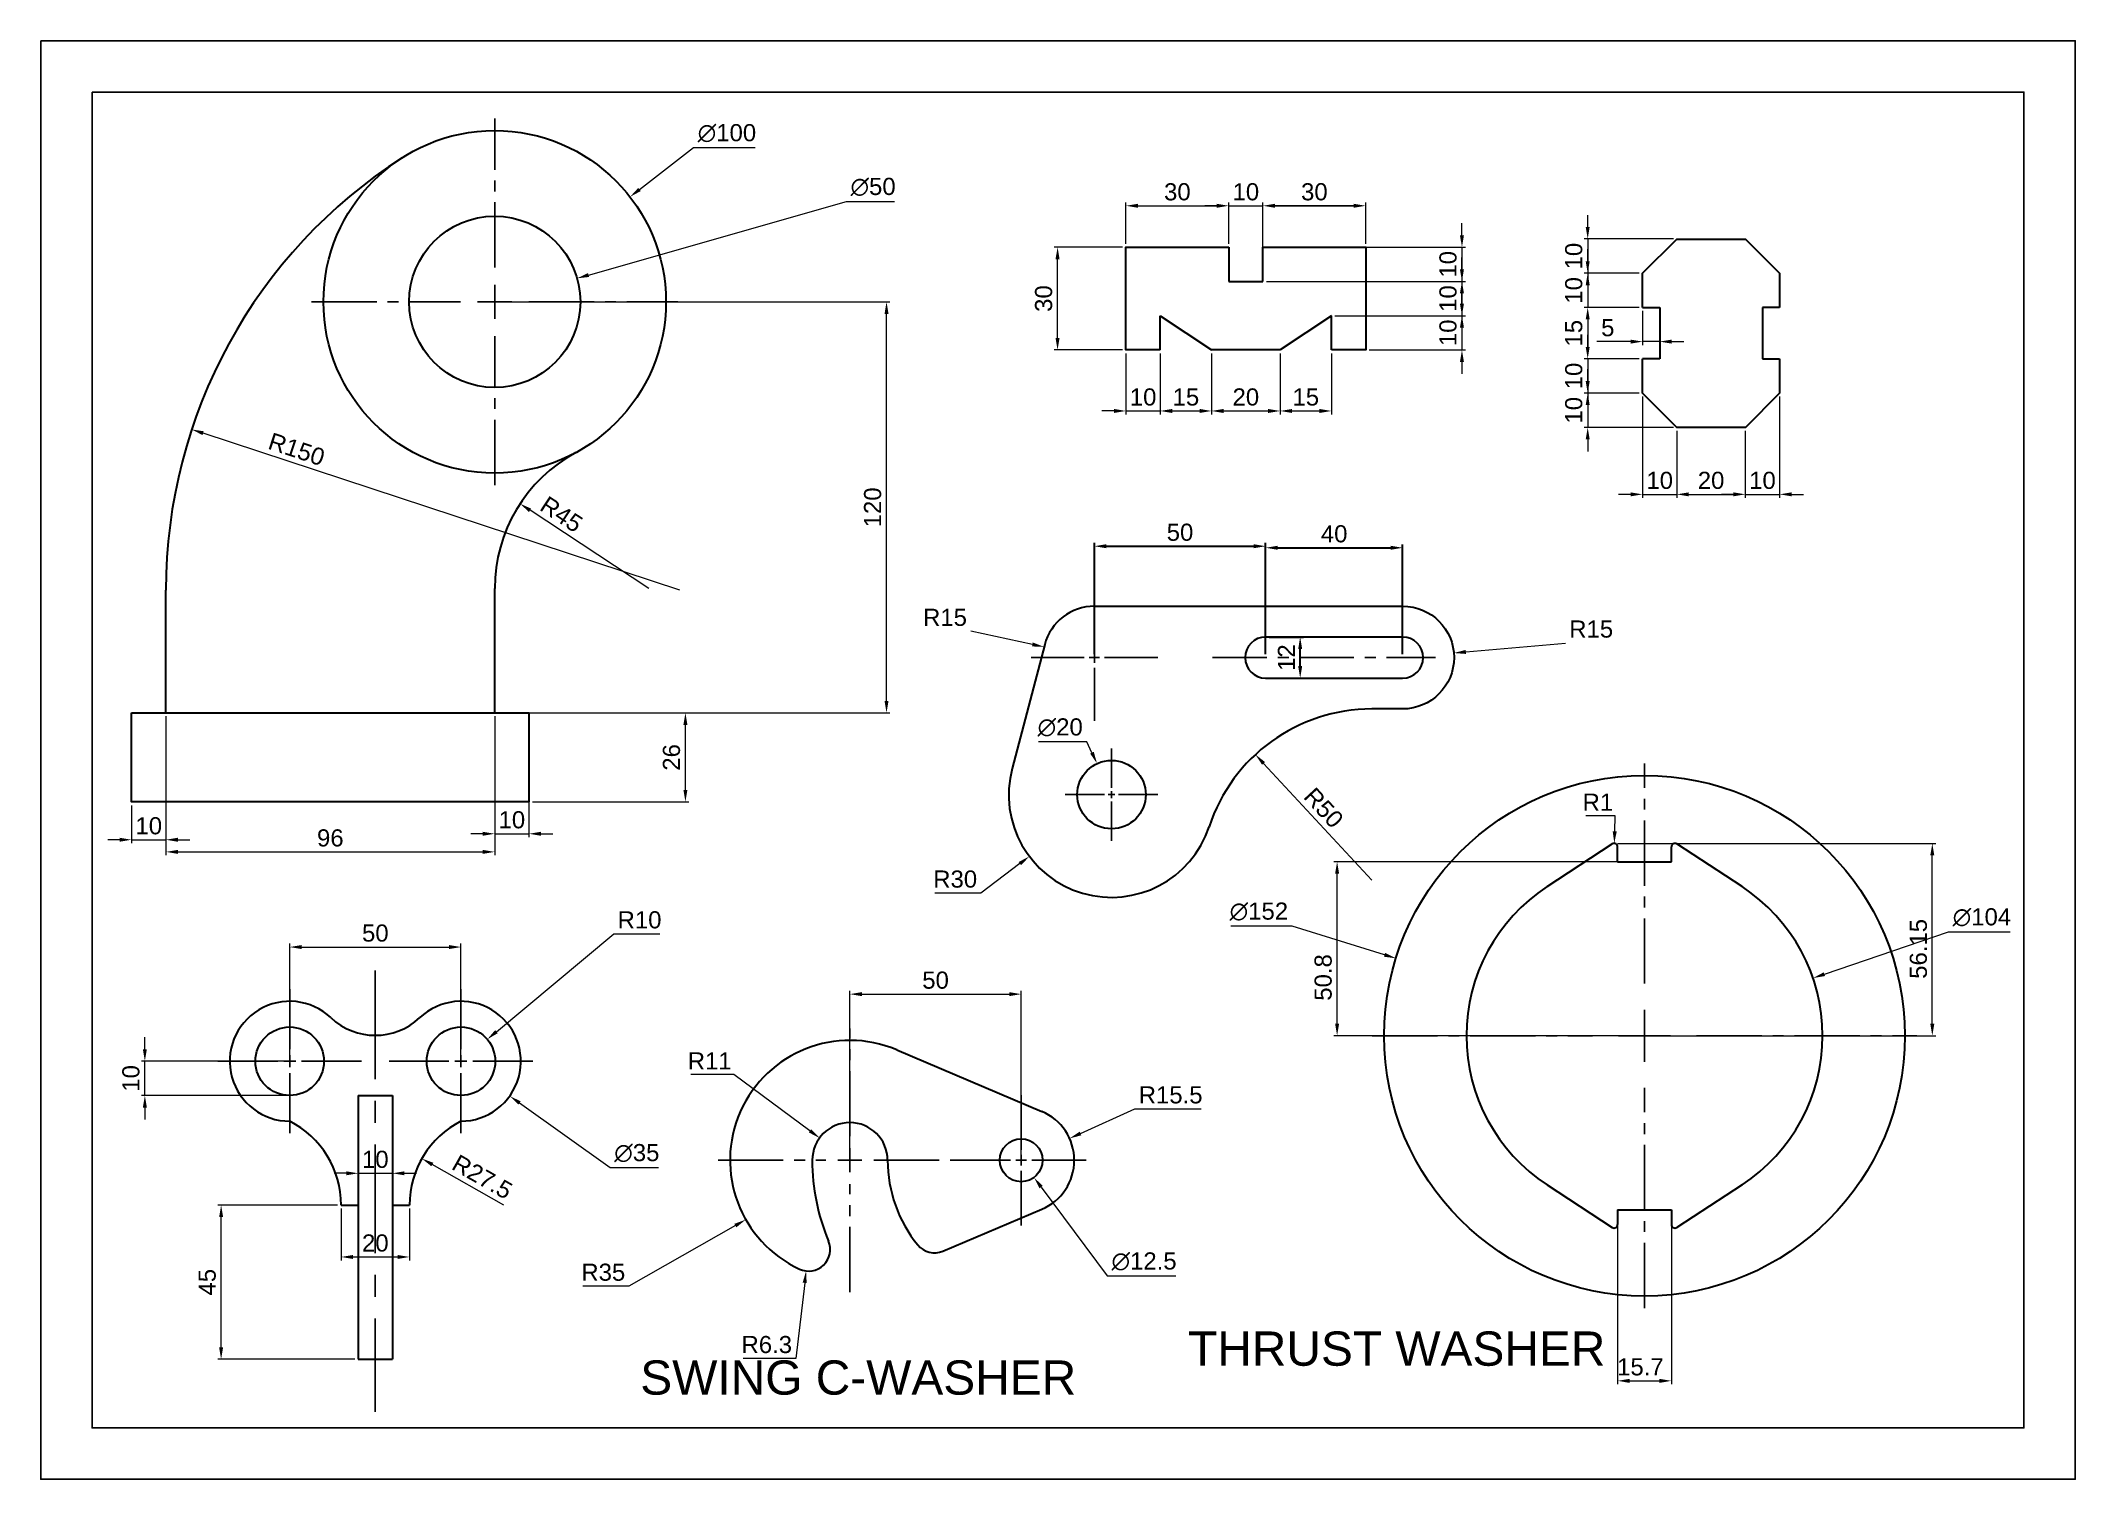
# Model space of a CAD drawing. Header units: millimetres. Extents: x 3424 to 4018, y 1972 to 2392.
import ezdxf

# ---------------------------------------------------------------- set-up
doc = ezdxf.new("R2010")
doc.units = ezdxf.units.MM
doc.linetypes.add('CENTER', pattern=[50.8, 31.75, -6.35, 6.35, -6.35])
doc.linetypes.add('CENTER2', pattern=[28.575, 19.05, -3.175, 3.175, -3.175])
doc.layers.add('centerline', color=1, linetype='CENTER')
doc.layers.add('dimensions', color=70, linetype='Continuous', lineweight=5)
doc.layers.add('drawing', color=7, linetype='Continuous', lineweight=30)
doc.styles.get("Standard").update_dxf_attribs({"font": 'arial.ttf'})
doc.dimstyles.new('AM_ISO', dxfattribs={"dimtxt": 5, "dimasz": 3.5, "dimexe": 1, "dimexo": 1, "dimgap": 1.5, "dimtad": 1, "dimdsep": 46, "dimtxsty": 'Standard', "dimcen": 0, "dimclrd": 256, "dimclre": 256, "dimclrt": 2, "dimadec": 0, "dimazin": 2, "dimtp": 0.1, "dimtm": 0.1, "dimtfac": 0.71, "dimtmove": 0, "dimatfit": 3, "dimfxl": 1, "dimlwd": -1, "dimlwe": -1, "dimarcsym": 1})
doc.dimstyles.new('AM_ISO$3', dxfattribs={"dimtxt": 5, "dimasz": 3.5, "dimexe": 1, "dimexo": 1, "dimgap": 1.5, "dimtad": 1, "dimtoh": 1, "dimdsep": 46, "dimtxsty": 'Standard', "dimcen": 0, "dimclrd": 256, "dimclre": 256, "dimclrt": 2, "dimadec": 0, "dimazin": 2, "dimtp": 0.1, "dimtm": 0.1, "dimtfac": 0.71, "dimtofl": 0, "dimtmove": 0, "dimatfit": 0, "dimfxl": 1, "dimlwd": -1, "dimlwe": -1, "dimarcsym": 1})
doc.dimstyles.new('AM_ISO$4', dxfattribs={"dimtxt": 5, "dimasz": 3.5, "dimexe": 1, "dimexo": 1, "dimgap": 1.5, "dimtad": 1, "dimtoh": 1, "dimdsep": 46, "dimtxsty": 'Standard', "dimcen": 0, "dimclrd": 256, "dimclre": 256, "dimclrt": 2, "dimadec": 0, "dimazin": 2, "dimtp": 0.1, "dimtm": 0.1, "dimtfac": 0.71, "dimtofl": 0, "dimtmove": 0, "dimatfit": 0, "dimfxl": 1, "dimlwd": -1, "dimlwe": -1, "dimarcsym": 1})

msp = doc.modelspace()

# ---------------------------------------------------------------- texts
for s, p in [('THRUST WASHER', (3758.978, 2004.991)), ('SWING C-WASHER', (3599.058, 1996.544))]:
    msp.add_text(s, height=10).set_placement(p)

# ---------------------------------------------------------------- blocks, each defined once
blk = doc.blocks.new('*D4')
at = {"layer": 'Defpoints', "color": 0, "transparency": 16777216}
for p in [(3720.88, 2331.55), (3740.85, 2331.55), (3740.85, 2301.55)]:
    blk.add_point(p, dxfattribs=at)
at = {"layer": 'dimensions', "linetype": 'ByBlock', "transparency": 16777216}
for p, q in [((3739.85, 2331.55), (3719.88, 2331.55)), ((3720.88, 2305.05), (3720.88, 2328.05)), ((3739.85, 2301.55), (3719.88, 2301.55))]:
    blk.add_line(p, q, dxfattribs=at)
at = {"layer": 'dimensions', "transparency": 16777216}
for points in [[(3720.29, 2328.05), (3721.46, 2328.05), (3720.88, 2331.55)], [(3720.29, 2305.05), (3721.46, 2305.05), (3720.88, 2301.55)]]:
    blk.add_solid(points, dxfattribs=at)
at = {"layer": 'dimensions', "color": 2, "transparency": 16777216, "insert": (3716.82, 2316.55), "char_height": 5, "attachment_point": 5, "rotation": 90}
blk.add_mtext('30', dxfattribs=at)
blk = doc.blocks.new('*D5')
at = {"layer": 'Defpoints', "color": 0, "transparency": 16777216}
for p in [(3770.85, 2343.64), (3740.85, 2331.55), (3770.85, 2331.55)]:
    blk.add_point(p, dxfattribs=at)
at = {"layer": 'dimensions', "linetype": 'ByBlock', "transparency": 16777216}
for p, q in [((3740.85, 2332.55), (3740.85, 2344.64)), ((3744.35, 2343.64), (3767.35, 2343.64)), ((3770.85, 2332.55), (3770.85, 2344.64))]:
    blk.add_line(p, q, dxfattribs=at)
at = {"layer": 'dimensions', "transparency": 16777216}
for points in [[(3744.35, 2344.22), (3744.35, 2343.05), (3740.85, 2343.64)], [(3767.35, 2344.22), (3767.35, 2343.05), (3770.85, 2343.64)]]:
    blk.add_solid(points, dxfattribs=at)
at = {"layer": 'dimensions', "color": 2, "transparency": 16777216, "insert": (3755.85, 2347.69), "char_height": 5, "attachment_point": 5}
blk.add_mtext('30', dxfattribs=at)
blk = doc.blocks.new('*D6')
at = {"layer": 'Defpoints', "color": 0, "transparency": 16777216}
for p in [(3780.85, 2343.64), (3770.85, 2331.55), (3780.85, 2331.55)]:
    blk.add_point(p, dxfattribs=at)
at = {"layer": 'dimensions', "linetype": 'ByBlock', "transparency": 16777216}
for p, q in [((3767.35, 2343.64), (3763.85, 2343.64)), ((3770.85, 2332.55), (3770.85, 2344.64)), ((3770.85, 2343.64), (3780.85, 2343.64)), ((3780.85, 2332.55), (3780.85, 2344.64)), ((3784.35, 2343.64), (3787.85, 2343.64))]:
    blk.add_line(p, q, dxfattribs=at)
at = {"layer": 'dimensions', "transparency": 16777216}
for points in [[(3767.35, 2344.22), (3767.35, 2343.05), (3770.85, 2343.64)], [(3784.35, 2344.22), (3784.35, 2343.05), (3780.85, 2343.64)]]:
    blk.add_solid(points, dxfattribs=at)
at = {"layer": 'dimensions', "color": 2, "transparency": 16777216, "insert": (3775.85, 2347.69), "char_height": 5, "attachment_point": 5}
blk.add_mtext('10', dxfattribs=at)
blk = doc.blocks.new('*D7')
at = {"layer": 'Defpoints', "color": 0, "transparency": 16777216}
for p in [(3810.85, 2343.64), (3780.85, 2331.55), (3810.85, 2331.55)]:
    blk.add_point(p, dxfattribs=at)
at = {"layer": 'dimensions', "linetype": 'ByBlock', "transparency": 16777216}
for p, q in [((3780.85, 2332.55), (3780.85, 2344.64)), ((3784.35, 2343.64), (3807.35, 2343.64)), ((3810.85, 2332.55), (3810.85, 2344.64))]:
    blk.add_line(p, q, dxfattribs=at)
at = {"layer": 'dimensions', "transparency": 16777216}
for points in [[(3784.35, 2344.22), (3784.35, 2343.05), (3780.85, 2343.64)], [(3807.35, 2344.22), (3807.35, 2343.05), (3810.85, 2343.64)]]:
    blk.add_solid(points, dxfattribs=at)
at = {"layer": 'dimensions', "color": 2, "transparency": 16777216, "insert": (3795.85, 2347.69), "char_height": 5, "attachment_point": 5}
blk.add_mtext('30', dxfattribs=at)
blk = doc.blocks.new('*D8')
at = {"layer": 'Defpoints', "color": 0, "transparency": 16777216}
for p in [(3780.85, 2343.64), (3810.85, 2331.55), (3780.85, 2321.55)]:
    blk.add_point(p, dxfattribs=at)
at = {"layer": 'dimensions', "linetype": 'ByBlock', "transparency": 16777216}
for p, q in [((3780.85, 2322.55), (3780.85, 2344.64)), ((3807.35, 2343.64), (3784.35, 2343.64)), ((3810.85, 2332.55), (3810.85, 2344.64))]:
    blk.add_line(p, q, dxfattribs=at)
at = {"layer": 'dimensions', "transparency": 16777216}
for points in [[(3784.35, 2344.22), (3784.35, 2343.05), (3780.85, 2343.64)], [(3807.35, 2344.22), (3807.35, 2343.05), (3810.85, 2343.64)]]:
    blk.add_solid(points, dxfattribs=at)
at = {"layer": 'dimensions', "color": 2, "transparency": 16777216, "insert": (3795.85, 2347.69), "char_height": 5, "attachment_point": 5}
blk.add_mtext('30', dxfattribs=at)
blk = doc.blocks.new('*D9')
at = {"layer": 'Defpoints', "color": 0, "transparency": 16777216}
for p in [(3780.85, 2331.55), (3780.85, 2321.55), (3838.94, 2321.55)]:
    blk.add_point(p, dxfattribs=at)
at = {"layer": 'dimensions', "linetype": 'ByBlock', "transparency": 16777216}
for p, q in [((3838.94, 2335.05), (3838.94, 2338.55)), ((3781.85, 2331.55), (3839.94, 2331.55)), ((3838.94, 2331.55), (3838.94, 2321.55)), ((3781.85, 2321.55), (3839.94, 2321.55)), ((3838.94, 2318.05), (3838.94, 2314.55))]:
    blk.add_line(p, q, dxfattribs=at)
at = {"layer": 'dimensions', "transparency": 16777216}
for points in [[(3838.35, 2335.05), (3839.52, 2335.05), (3838.94, 2331.55)], [(3838.35, 2318.05), (3839.52, 2318.05), (3838.94, 2321.55)]]:
    blk.add_solid(points, dxfattribs=at)
at = {"layer": 'dimensions', "color": 2, "transparency": 16777216, "insert": (3834.88, 2326.55), "char_height": 5, "attachment_point": 5, "rotation": 90}
blk.add_mtext('10', dxfattribs=at)
blk = doc.blocks.new('*D10')
at = {"layer": 'Defpoints', "color": 0, "transparency": 16777216}
for p in [(3780.85, 2321.55), (3800.85, 2311.55), (3838.94, 2311.55)]:
    blk.add_point(p, dxfattribs=at)
at = {"layer": 'dimensions', "linetype": 'ByBlock', "transparency": 16777216}
for p, q in [((3838.94, 2325.05), (3838.94, 2328.55)), ((3781.85, 2321.55), (3839.94, 2321.55)), ((3838.94, 2321.55), (3838.94, 2311.55)), ((3801.85, 2311.55), (3839.94, 2311.55)), ((3838.94, 2308.05), (3838.94, 2304.55))]:
    blk.add_line(p, q, dxfattribs=at)
at = {"layer": 'dimensions', "transparency": 16777216}
for points in [[(3838.35, 2325.05), (3839.52, 2325.05), (3838.94, 2321.55)], [(3838.35, 2308.05), (3839.52, 2308.05), (3838.94, 2311.55)]]:
    blk.add_solid(points, dxfattribs=at)
at = {"layer": 'dimensions', "color": 2, "transparency": 16777216, "insert": (3834.88, 2316.55), "char_height": 5, "attachment_point": 5, "rotation": 90}
blk.add_mtext('10', dxfattribs=at)
blk = doc.blocks.new('*D11')
at = {"layer": 'Defpoints', "color": 0, "transparency": 16777216}
for p in [(3800.85, 2311.55), (3810.85, 2301.55), (3838.94, 2301.55)]:
    blk.add_point(p, dxfattribs=at)
at = {"layer": 'dimensions', "linetype": 'ByBlock', "transparency": 16777216}
for p, q in [((3838.94, 2315.05), (3838.94, 2318.55)), ((3801.85, 2311.55), (3839.94, 2311.55)), ((3838.94, 2311.55), (3838.94, 2301.55)), ((3811.85, 2301.55), (3839.94, 2301.55)), ((3838.94, 2298.05), (3838.94, 2294.55))]:
    blk.add_line(p, q, dxfattribs=at)
at = {"layer": 'dimensions', "transparency": 16777216}
for points in [[(3838.35, 2315.05), (3839.52, 2315.05), (3838.94, 2311.55)], [(3838.35, 2298.05), (3839.52, 2298.05), (3838.94, 2301.55)]]:
    blk.add_solid(points, dxfattribs=at)
at = {"layer": 'dimensions', "color": 2, "transparency": 16777216, "insert": (3834.88, 2306.55), "char_height": 5, "attachment_point": 5, "rotation": 90}
blk.add_mtext('10', dxfattribs=at)
blk = doc.blocks.new('*D12')
at = {"layer": 'Defpoints', "color": 0, "transparency": 16777216}
for p in [(3740.85, 2301.55), (3750.85, 2301.55), (3750.85, 2283.73)]:
    blk.add_point(p, dxfattribs=at)
at = {"layer": 'dimensions', "linetype": 'ByBlock', "transparency": 16777216}
for p, q in [((3740.85, 2300.55), (3740.85, 2282.73)), ((3750.85, 2300.55), (3750.85, 2282.73)), ((3737.35, 2283.73), (3733.85, 2283.73)), ((3740.85, 2283.73), (3750.85, 2283.73)), ((3754.35, 2283.73), (3757.85, 2283.73))]:
    blk.add_line(p, q, dxfattribs=at)
at = {"layer": 'dimensions', "transparency": 16777216}
for points in [[(3737.35, 2284.32), (3737.35, 2283.15), (3740.85, 2283.73)], [(3754.35, 2284.32), (3754.35, 2283.15), (3750.85, 2283.73)]]:
    blk.add_solid(points, dxfattribs=at)
at = {"layer": 'dimensions', "color": 2, "transparency": 16777216, "insert": (3745.85, 2287.79), "char_height": 5, "attachment_point": 5}
blk.add_mtext('10', dxfattribs=at)
blk = doc.blocks.new('*D13')
at = {"layer": 'Defpoints', "color": 0, "transparency": 16777216}
for p in [(3750.85, 2301.55), (3765.85, 2301.55), (3765.85, 2283.73)]:
    blk.add_point(p, dxfattribs=at)
at = {"layer": 'dimensions', "linetype": 'ByBlock', "transparency": 16777216}
for p, q in [((3750.85, 2300.55), (3750.85, 2282.73)), ((3765.85, 2300.55), (3765.85, 2282.73)), ((3754.35, 2283.73), (3762.35, 2283.73))]:
    blk.add_line(p, q, dxfattribs=at)
at = {"layer": 'dimensions', "transparency": 16777216}
for points in [[(3754.35, 2284.32), (3754.35, 2283.15), (3750.85, 2283.73)], [(3762.35, 2284.32), (3762.35, 2283.15), (3765.85, 2283.73)]]:
    blk.add_solid(points, dxfattribs=at)
at = {"layer": 'dimensions', "color": 2, "transparency": 16777216, "insert": (3758.35, 2287.79), "char_height": 5, "attachment_point": 5}
blk.add_mtext('15', dxfattribs=at)
blk = doc.blocks.new('*D14')
at = {"layer": 'Defpoints', "color": 0, "transparency": 16777216}
for p in [(3765.85, 2301.55), (3785.85, 2301.55), (3785.85, 2283.73)]:
    blk.add_point(p, dxfattribs=at)
at = {"layer": 'dimensions', "linetype": 'ByBlock', "transparency": 16777216}
for p, q in [((3765.85, 2300.55), (3765.85, 2282.73)), ((3785.85, 2300.55), (3785.85, 2282.73)), ((3769.35, 2283.73), (3782.35, 2283.73))]:
    blk.add_line(p, q, dxfattribs=at)
at = {"layer": 'dimensions', "transparency": 16777216}
for points in [[(3769.35, 2284.32), (3769.35, 2283.15), (3765.85, 2283.73)], [(3782.35, 2284.32), (3782.35, 2283.15), (3785.85, 2283.73)]]:
    blk.add_solid(points, dxfattribs=at)
at = {"layer": 'dimensions', "color": 2, "transparency": 16777216, "insert": (3775.85, 2287.79), "char_height": 5, "attachment_point": 5}
blk.add_mtext('20', dxfattribs=at)
blk = doc.blocks.new('*D15')
at = {"layer": 'Defpoints', "color": 0, "transparency": 16777216}
for p in [(3785.85, 2301.55), (3800.85, 2301.55), (3800.85, 2283.73)]:
    blk.add_point(p, dxfattribs=at)
at = {"layer": 'dimensions', "linetype": 'ByBlock', "transparency": 16777216}
for p, q in [((3785.85, 2300.55), (3785.85, 2282.73)), ((3800.85, 2300.55), (3800.85, 2282.73)), ((3789.35, 2283.73), (3797.35, 2283.73))]:
    blk.add_line(p, q, dxfattribs=at)
at = {"layer": 'dimensions', "transparency": 16777216}
for points in [[(3789.35, 2284.32), (3789.35, 2283.15), (3785.85, 2283.73)], [(3797.35, 2284.32), (3797.35, 2283.15), (3800.85, 2283.73)]]:
    blk.add_solid(points, dxfattribs=at)
at = {"layer": 'dimensions', "color": 2, "transparency": 16777216, "insert": (3793.35, 2287.79), "char_height": 5, "attachment_point": 5}
blk.add_mtext('15', dxfattribs=at)
blk = doc.blocks.new('*D16')
at = {"layer": 'Defpoints', "color": 0, "transparency": 16777216}
for p in [(3901.67, 2333.94), (3875.65, 2323.94), (3891.67, 2323.94)]:
    blk.add_point(p, dxfattribs=at)
at = {"layer": 'dimensions', "linetype": 'ByBlock', "transparency": 16777216}
for p, q in [((3875.65, 2337.44), (3875.65, 2340.94)), ((3900.67, 2333.94), (3874.65, 2333.94)), ((3875.65, 2333.94), (3875.65, 2323.94)), ((3890.67, 2323.94), (3874.65, 2323.94)), ((3875.65, 2320.44), (3875.65, 2316.94))]:
    blk.add_line(p, q, dxfattribs=at)
at = {"layer": 'dimensions', "transparency": 16777216}
for points in [[(3875.07, 2337.44), (3876.23, 2337.44), (3875.65, 2333.94)], [(3875.07, 2320.44), (3876.23, 2320.44), (3875.65, 2323.94)]]:
    blk.add_solid(points, dxfattribs=at)
at = {"layer": 'dimensions', "color": 2, "transparency": 16777216, "insert": (3871.6, 2328.94), "char_height": 5, "attachment_point": 5, "rotation": 90}
blk.add_mtext('10', dxfattribs=at)
blk = doc.blocks.new('*D17')
at = {"layer": 'Defpoints', "color": 0, "transparency": 16777216}
for p in [(3891.67, 2323.94), (3875.65, 2313.94), (3891.67, 2313.94)]:
    blk.add_point(p, dxfattribs=at)
at = {"layer": 'dimensions', "linetype": 'ByBlock', "transparency": 16777216}
for p, q in [((3875.65, 2327.44), (3875.65, 2330.94)), ((3890.67, 2323.94), (3874.65, 2323.94)), ((3875.65, 2323.94), (3875.65, 2313.94)), ((3890.67, 2313.94), (3874.65, 2313.94)), ((3875.65, 2310.44), (3875.65, 2306.94))]:
    blk.add_line(p, q, dxfattribs=at)
at = {"layer": 'dimensions', "transparency": 16777216}
for points in [[(3875.07, 2327.44), (3876.23, 2327.44), (3875.65, 2323.94)], [(3875.07, 2310.44), (3876.23, 2310.44), (3875.65, 2313.94)]]:
    blk.add_solid(points, dxfattribs=at)
at = {"layer": 'dimensions', "color": 2, "transparency": 16777216, "insert": (3871.6, 2318.94), "char_height": 5, "attachment_point": 5, "rotation": 90}
blk.add_mtext('10', dxfattribs=at)
blk = doc.blocks.new('*D18')
at = {"layer": 'Defpoints', "color": 0, "transparency": 16777216}
for p in [(3891.67, 2313.94), (3875.65, 2298.94), (3891.67, 2298.94)]:
    blk.add_point(p, dxfattribs=at)
at = {"layer": 'dimensions', "linetype": 'ByBlock', "transparency": 16777216}
for p, q in [((3890.67, 2313.94), (3874.65, 2313.94)), ((3875.65, 2310.44), (3875.65, 2302.44)), ((3890.67, 2298.94), (3874.65, 2298.94))]:
    blk.add_line(p, q, dxfattribs=at)
at = {"layer": 'dimensions', "transparency": 16777216}
for points in [[(3875.07, 2310.44), (3876.23, 2310.44), (3875.65, 2313.94)], [(3875.07, 2302.44), (3876.23, 2302.44), (3875.65, 2298.94)]]:
    blk.add_solid(points, dxfattribs=at)
at = {"layer": 'dimensions', "color": 2, "transparency": 16777216, "insert": (3871.6, 2306.44), "char_height": 5, "attachment_point": 5, "rotation": 90}
blk.add_mtext('15', dxfattribs=at)
blk = doc.blocks.new('*D19')
at = {"layer": 'Defpoints', "color": 0, "transparency": 16777216}
for p in [(3891.67, 2298.94), (3875.65, 2288.94), (3891.67, 2288.94)]:
    blk.add_point(p, dxfattribs=at)
at = {"layer": 'dimensions', "linetype": 'ByBlock', "transparency": 16777216}
for p, q in [((3875.65, 2302.44), (3875.65, 2305.94)), ((3890.67, 2298.94), (3874.65, 2298.94)), ((3875.65, 2298.94), (3875.65, 2288.94)), ((3890.67, 2288.94), (3874.65, 2288.94)), ((3875.65, 2285.44), (3875.65, 2281.94))]:
    blk.add_line(p, q, dxfattribs=at)
at = {"layer": 'dimensions', "transparency": 16777216}
for points in [[(3875.07, 2302.44), (3876.23, 2302.44), (3875.65, 2298.94)], [(3875.07, 2285.44), (3876.23, 2285.44), (3875.65, 2288.94)]]:
    blk.add_solid(points, dxfattribs=at)
at = {"layer": 'dimensions', "color": 2, "transparency": 16777216, "insert": (3871.6, 2293.94), "char_height": 5, "attachment_point": 5, "rotation": 90}
blk.add_mtext('10', dxfattribs=at)
blk = doc.blocks.new('*D20')
at = {"layer": 'Defpoints', "color": 0, "transparency": 16777216}
for p in [(3891.67, 2288.94), (3875.65, 2278.94), (3901.67, 2278.94)]:
    blk.add_point(p, dxfattribs=at)
at = {"layer": 'dimensions', "linetype": 'ByBlock', "transparency": 16777216}
for p, q in [((3875.65, 2292.44), (3875.65, 2295.94)), ((3890.67, 2288.94), (3874.65, 2288.94)), ((3875.65, 2288.94), (3875.65, 2278.94)), ((3900.67, 2278.94), (3874.65, 2278.94)), ((3875.65, 2275.44), (3875.65, 2271.94))]:
    blk.add_line(p, q, dxfattribs=at)
at = {"layer": 'dimensions', "transparency": 16777216}
for points in [[(3875.07, 2292.44), (3876.23, 2292.44), (3875.65, 2288.94)], [(3875.07, 2275.44), (3876.23, 2275.44), (3875.65, 2278.94)]]:
    blk.add_solid(points, dxfattribs=at)
at = {"layer": 'dimensions', "color": 2, "transparency": 16777216, "insert": (3871.6, 2283.94), "char_height": 5, "attachment_point": 5, "rotation": 90}
blk.add_mtext('10', dxfattribs=at)
blk = doc.blocks.new('*D21')
at = {"layer": 'Defpoints', "color": 0, "transparency": 16777216}
for p in [(3891.67, 2288.94), (3901.67, 2278.94), (3901.67, 2259.39)]:
    blk.add_point(p, dxfattribs=at)
at = {"layer": 'dimensions', "linetype": 'ByBlock', "transparency": 16777216}
for p, q in [((3891.67, 2287.94), (3891.67, 2258.39)), ((3901.67, 2277.94), (3901.67, 2258.39)), ((3888.17, 2259.39), (3884.67, 2259.39)), ((3891.67, 2259.39), (3901.67, 2259.39)), ((3905.17, 2259.39), (3908.67, 2259.39))]:
    blk.add_line(p, q, dxfattribs=at)
at = {"layer": 'dimensions', "transparency": 16777216}
for points in [[(3888.17, 2259.97), (3888.17, 2258.81), (3891.67, 2259.39)], [(3905.17, 2259.97), (3905.17, 2258.81), (3901.67, 2259.39)]]:
    blk.add_solid(points, dxfattribs=at)
at = {"layer": 'dimensions', "color": 2, "transparency": 16777216, "insert": (3896.67, 2263.44), "char_height": 5, "attachment_point": 5}
blk.add_mtext('10', dxfattribs=at)
blk = doc.blocks.new('*D22')
at = {"layer": 'Defpoints', "color": 0, "transparency": 16777216}
for p in [(3901.67, 2278.94), (3921.67, 2278.94), (3921.67, 2259.39)]:
    blk.add_point(p, dxfattribs=at)
at = {"layer": 'dimensions', "linetype": 'ByBlock', "transparency": 16777216}
for p, q in [((3901.67, 2277.94), (3901.67, 2258.39)), ((3921.67, 2277.94), (3921.67, 2258.39)), ((3905.17, 2259.39), (3918.17, 2259.39))]:
    blk.add_line(p, q, dxfattribs=at)
at = {"layer": 'dimensions', "transparency": 16777216}
for points in [[(3905.17, 2259.97), (3905.17, 2258.81), (3901.67, 2259.39)], [(3918.17, 2259.97), (3918.17, 2258.81), (3921.67, 2259.39)]]:
    blk.add_solid(points, dxfattribs=at)
at = {"layer": 'dimensions', "color": 2, "transparency": 16777216, "insert": (3911.67, 2263.44), "char_height": 5, "attachment_point": 5}
blk.add_mtext('20', dxfattribs=at)
blk = doc.blocks.new('*D23')
at = {"layer": 'Defpoints', "color": 0, "transparency": 16777216}
for p in [(3931.67, 2288.94), (3921.67, 2278.94), (3931.67, 2259.39)]:
    blk.add_point(p, dxfattribs=at)
at = {"layer": 'dimensions', "linetype": 'ByBlock', "transparency": 16777216}
for p, q in [((3931.67, 2287.94), (3931.67, 2258.39)), ((3921.67, 2277.94), (3921.67, 2258.39)), ((3918.17, 2259.39), (3914.67, 2259.39)), ((3921.67, 2259.39), (3931.67, 2259.39)), ((3935.17, 2259.39), (3938.67, 2259.39))]:
    blk.add_line(p, q, dxfattribs=at)
at = {"layer": 'dimensions', "transparency": 16777216}
for points in [[(3918.17, 2259.97), (3918.17, 2258.81), (3921.67, 2259.39)], [(3935.17, 2259.97), (3935.17, 2258.81), (3931.67, 2259.39)]]:
    blk.add_solid(points, dxfattribs=at)
at = {"layer": 'dimensions', "color": 2, "transparency": 16777216, "insert": (3926.67, 2263.44), "char_height": 5, "attachment_point": 5}
blk.add_mtext('10', dxfattribs=at)
blk = doc.blocks.new('*D24')
at = {"layer": 'Defpoints', "color": 0, "transparency": 16777216}
for p in [(3891.67, 2313.94), (3896.67, 2313.94), (3891.67, 2303.98)]:
    blk.add_point(p, dxfattribs=at)
at = {"layer": 'dimensions', "linetype": 'ByBlock', "transparency": 16777216}
for p, q in [((3891.67, 2312.94), (3891.67, 2302.98)), ((3896.67, 2312.94), (3896.67, 2302.98)), ((3888.17, 2303.98), (3878.36, 2303.98)), ((3896.67, 2303.98), (3891.67, 2303.98)), ((3900.17, 2303.98), (3903.67, 2303.98))]:
    blk.add_line(p, q, dxfattribs=at)
at = {"layer": 'dimensions', "transparency": 16777216}
for points in [[(3888.17, 2304.56), (3888.17, 2303.4), (3891.67, 2303.98)], [(3900.17, 2304.56), (3900.17, 2303.4), (3896.67, 2303.98)]]:
    blk.add_solid(points, dxfattribs=at)
at = {"layer": 'dimensions', "color": 2, "transparency": 16777216, "insert": (3881.51, 2308.02), "char_height": 5, "attachment_point": 5}
blk.add_mtext('5', dxfattribs=at)
blk = doc.blocks.new('*U25')
at = {"layer": 'centerline', "color": 0, "linetype": 'CENTER2', "transparency": 16777216}
for p, q in [((0, 10), (0, 53.5)), ((-53.5, 0), (-10, 0)), ((10, 0), (53.5, 0)), ((0, -53.5), (0, -10))]:
    blk.add_line(p, q, dxfattribs=at)
at = {"layer": 'centerline', "color": 0, "linetype": 'Continuous', "transparency": 16777216}
for p, q in [((-5, 0), (5, 0)), ((0, -5), (0, 5))]:
    blk.add_line(p, q, dxfattribs=at)
blk = doc.blocks.new('*D26')
at = {"layer": 'Defpoints', "color": 0, "transparency": 16777216}
for p in [(3460.56, 2195.59), (3556.56, 2195.59), (3556.56, 2155.01)]:
    blk.add_point(p, dxfattribs=at)
at = {"layer": 'dimensions', "linetype": 'ByBlock', "transparency": 16777216}
for p, q in [((3460.56, 2194.59), (3460.56, 2154.01)), ((3556.56, 2194.59), (3556.56, 2154.01)), ((3464.06, 2155.01), (3553.06, 2155.01))]:
    blk.add_line(p, q, dxfattribs=at)
at = {"layer": 'dimensions', "transparency": 16777216}
for points in [[(3464.06, 2155.59), (3464.06, 2154.42), (3460.56, 2155.01)], [(3553.06, 2155.59), (3553.06, 2154.42), (3556.56, 2155.01)]]:
    blk.add_solid(points, dxfattribs=at)
at = {"layer": 'dimensions', "color": 2, "transparency": 16777216, "insert": (3508.56, 2159.06), "char_height": 5, "attachment_point": 5}
blk.add_mtext('96', dxfattribs=at)
blk = doc.blocks.new('*D27')
at = {"layer": 'Defpoints', "color": 0, "transparency": 16777216}
for p in [(3460.56, 2195.59), (3450.56, 2169.59), (3460.56, 2158.55)]:
    blk.add_point(p, dxfattribs=at)
at = {"layer": 'dimensions', "linetype": 'ByBlock', "transparency": 16777216}
for p, q in [((3460.56, 2194.59), (3460.56, 2157.55)), ((3450.56, 2168.59), (3450.56, 2157.55)), ((3447.06, 2158.55), (3443.56, 2158.55)), ((3450.56, 2158.55), (3460.56, 2158.55)), ((3464.06, 2158.55), (3467.56, 2158.55))]:
    blk.add_line(p, q, dxfattribs=at)
at = {"layer": 'dimensions', "transparency": 16777216}
for points in [[(3447.06, 2159.13), (3447.06, 2157.97), (3450.56, 2158.55)], [(3464.06, 2159.13), (3464.06, 2157.97), (3460.56, 2158.55)]]:
    blk.add_solid(points, dxfattribs=at)
at = {"layer": 'dimensions', "color": 2, "transparency": 16777216, "insert": (3455.56, 2162.6), "char_height": 5, "attachment_point": 5}
blk.add_mtext('10', dxfattribs=at)
blk = doc.blocks.new('*D28')
at = {"layer": 'Defpoints', "color": 0, "transparency": 16777216}
for p in [(3566.56, 2195.59), (3556.56, 2169.59), (3566.56, 2160.29)]:
    blk.add_point(p, dxfattribs=at)
at = {"layer": 'dimensions', "linetype": 'ByBlock', "transparency": 16777216}
for p, q in [((3566.56, 2194.59), (3566.56, 2159.29)), ((3556.56, 2168.59), (3556.56, 2159.29)), ((3553.06, 2160.29), (3549.56, 2160.29)), ((3556.56, 2160.29), (3566.56, 2160.29)), ((3570.06, 2160.29), (3573.56, 2160.29))]:
    blk.add_line(p, q, dxfattribs=at)
at = {"layer": 'dimensions', "transparency": 16777216}
for points in [[(3553.06, 2160.88), (3553.06, 2159.71), (3556.56, 2160.29)], [(3570.06, 2160.88), (3570.06, 2159.71), (3566.56, 2160.29)]]:
    blk.add_solid(points, dxfattribs=at)
at = {"layer": 'dimensions', "color": 2, "transparency": 16777216, "insert": (3561.56, 2164.35), "char_height": 5, "attachment_point": 5}
blk.add_mtext('10', dxfattribs=at)
blk = doc.blocks.new('*D29')
at = {"layer": 'Defpoints', "color": 0, "transparency": 16777216}
for p in [(3566.56, 2195.59), (3612.23, 2195.59), (3566.56, 2169.59)]:
    blk.add_point(p, dxfattribs=at)
at = {"layer": 'dimensions', "linetype": 'ByBlock', "transparency": 16777216}
for p, q in [((3567.56, 2195.59), (3613.23, 2195.59)), ((3612.23, 2173.09), (3612.23, 2192.09)), ((3567.56, 2169.59), (3613.23, 2169.59))]:
    blk.add_line(p, q, dxfattribs=at)
at = {"layer": 'dimensions', "transparency": 16777216}
for points in [[(3611.65, 2192.09), (3612.81, 2192.09), (3612.23, 2195.59)], [(3611.65, 2173.09), (3612.81, 2173.09), (3612.23, 2169.59)]]:
    blk.add_solid(points, dxfattribs=at)
at = {"layer": 'dimensions', "color": 2, "transparency": 16777216, "insert": (3608.18, 2182.59), "char_height": 5, "attachment_point": 5, "rotation": 90}
blk.add_mtext('26', dxfattribs=at)
blk = doc.blocks.new('*D30')
at = {"layer": 'Defpoints', "color": 0, "transparency": 16777216}
for p in [(3556.56, 2315.59), (3670.95, 2315.59), (3556.56, 2195.59)]:
    blk.add_point(p, dxfattribs=at)
at = {"layer": 'dimensions', "linetype": 'ByBlock', "transparency": 16777216}
for p, q in [((3557.56, 2315.59), (3671.95, 2315.59)), ((3670.95, 2199.09), (3670.95, 2312.09)), ((3557.56, 2195.59), (3671.95, 2195.59))]:
    blk.add_line(p, q, dxfattribs=at)
at = {"layer": 'dimensions', "transparency": 16777216}
for points in [[(3670.37, 2312.09), (3671.53, 2312.09), (3670.95, 2315.59)], [(3670.37, 2199.09), (3671.53, 2199.09), (3670.95, 2195.59)]]:
    blk.add_solid(points, dxfattribs=at)
at = {"layer": 'dimensions', "color": 2, "transparency": 16777216, "insert": (3666.9, 2255.59), "char_height": 5, "attachment_point": 5, "rotation": 90}
blk.add_mtext('120', dxfattribs=at)
blk = doc.blocks.new('*D31')
at = {"layer": 'Defpoints', "color": 0, "transparency": 16777216}
for p in [(3468.08, 2278.34), (3610.56, 2231.43)]:
    blk.add_point(p, dxfattribs=at)
at = {"layer": 'dimensions', "linetype": 'ByBlock', "transparency": 16777216}
blk.add_line((3610.56, 2231.43), (3471.41, 2277.25), dxfattribs=at)
at = {"layer": 'dimensions', "transparency": 16777216}
blk.add_solid([(3471.59, 2277.8), (3471.23, 2276.7), (3468.08, 2278.34)], dxfattribs=at)
at = {"layer": 'dimensions', "color": 2, "transparency": 16777216, "insert": (3498.72, 2272.52), "char_height": 5, "attachment_point": 5, "rotation": 341.77328}
blk.add_mtext('R150', dxfattribs=at)
blk = doc.blocks.new('*D32')
at = {"layer": 'Defpoints', "color": 0, "transparency": 16777216}
for p in [(3563.96, 2256.65), (3601.56, 2231.93)]:
    blk.add_point(p, dxfattribs=at)
at = {"layer": 'dimensions', "linetype": 'ByBlock', "transparency": 16777216}
blk.add_line((3601.56, 2231.93), (3566.88, 2254.73), dxfattribs=at)
at = {"layer": 'dimensions', "transparency": 16777216}
blk.add_solid([(3567.2, 2255.22), (3566.56, 2254.24), (3563.96, 2256.65)], dxfattribs=at)
at = {"layer": 'dimensions', "color": 2, "transparency": 16777216, "insert": (3576.04, 2253.55), "char_height": 5, "attachment_point": 5, "rotation": 326.67548}
blk.add_mtext('R45', dxfattribs=at)
blk = doc.blocks.new('*D33')
at = {"layer": 'Defpoints', "color": 0, "transparency": 16777216}
for p in [(3580.6, 2322.46), (3532.52, 2308.73)]:
    blk.add_point(p, dxfattribs=at)
at = {"layer": 'dimensions', "linetype": 'ByBlock', "transparency": 16777216}
for p, q in [((3583.96, 2323.42), (3659.23, 2344.93)), ((3659.23, 2344.93), (3673.31, 2344.93))]:
    blk.add_line(p, q, dxfattribs=at)
at = {"layer": 'dimensions', "transparency": 16777216}
blk.add_solid([(3583.8, 2323.99), (3584.12, 2322.86), (3580.6, 2322.46)], dxfattribs=at)
at = {"layer": 'dimensions', "color": 2, "transparency": 16777216, "insert": (3667.02, 2349.12), "char_height": 5, "attachment_point": 5}
blk.add_mtext('∅50', dxfattribs=at)
blk = doc.blocks.new('*D34')
at = {"layer": 'Defpoints', "color": 0, "transparency": 16777216}
for p in [(3596.06, 2346.24), (3517.05, 2284.95)]:
    blk.add_point(p, dxfattribs=at)
at = {"layer": 'dimensions', "linetype": 'ByBlock', "transparency": 16777216}
for p, q in [((3598.83, 2348.39), (3614.61, 2360.63)), ((3614.61, 2360.63), (3632.58, 2360.63))]:
    blk.add_line(p, q, dxfattribs=at)
at = {"layer": 'dimensions', "transparency": 16777216}
blk.add_solid([(3598.47, 2348.85), (3599.19, 2347.93), (3596.06, 2346.24)], dxfattribs=at)
at = {"layer": 'dimensions', "color": 2, "transparency": 16777216, "insert": (3624.35, 2364.82), "char_height": 5, "attachment_point": 5}
blk.add_mtext('∅100', dxfattribs=at)
blk = doc.blocks.new('*U35')
at = {"layer": 'centerline', "color": 0, "linetype": 'CENTER2', "transparency": 16777216}
for p, q in [((0, 2), (0, 13.5)), ((-13.5, 0), (-2, 0)), ((2, 0), (13.5, 0)), ((0, -13.5), (0, -2))]:
    blk.add_line(p, q, dxfattribs=at)
at = {"layer": 'centerline', "color": 0, "linetype": 'Continuous', "transparency": 16777216}
for p, q in [((-1, 0), (1, 0)), ((0, -1), (0, 1))]:
    blk.add_line(p, q, dxfattribs=at)
blk = doc.blocks.new('*U36')
at = {"layer": 'centerline', "color": 0, "linetype": 'CENTER2', "transparency": 16777216}
for p, q in [((0, 3), (0, 18.5)), ((-18.5, 0), (-3, 0)), ((3, 0), (18.5, 0)), ((0, -18.5), (0, -3))]:
    blk.add_line(p, q, dxfattribs=at)
at = {"layer": 'centerline', "color": 0, "linetype": 'Continuous', "transparency": 16777216}
for p, q in [((-1.5, 0), (1.5, 0)), ((0, -1.5), (0, 1.5))]:
    blk.add_line(p, q, dxfattribs=at)
blk = doc.blocks.new('*D37')
at = {"layer": 'Defpoints', "color": 0, "transparency": 16777216}
for p in [(3732.4, 2180.8), (3740.86, 2162.67)]:
    blk.add_point(p, dxfattribs=at)
at = {"layer": 'dimensions', "linetype": 'ByBlock', "transparency": 16777216}
for p, q in [((3729.44, 2187.14), (3715.35, 2187.14)), ((3730.92, 2183.97), (3729.44, 2187.14))]:
    blk.add_line(p, q, dxfattribs=at)
at = {"layer": 'dimensions', "transparency": 16777216}
blk.add_solid([(3731.45, 2184.21), (3730.39, 2183.72), (3732.4, 2180.8)], dxfattribs=at)
at = {"layer": 'dimensions', "color": 2, "transparency": 16777216, "insert": (3721.65, 2191.33), "char_height": 5, "attachment_point": 5}
blk.add_mtext('∅20', dxfattribs=at)
blk = doc.blocks.new('*D38')
at = {"layer": 'Defpoints', "color": 0, "transparency": 16777216}
for p in [(3736.63, 2171.73), (3712.66, 2153.69)]:
    blk.add_point(p, dxfattribs=at)
at = {"layer": 'dimensions', "linetype": 'ByBlock', "transparency": 16777216}
for p, q in [((3709.87, 2151.58), (3698.45, 2142.99)), ((3698.45, 2142.99), (3685.02, 2142.99))]:
    blk.add_line(p, q, dxfattribs=at)
at = {"layer": 'dimensions', "transparency": 16777216}
blk.add_solid([(3709.51, 2152.05), (3710.22, 2151.12), (3712.66, 2153.69)], dxfattribs=at)
at = {"layer": 'dimensions', "color": 2, "transparency": 16777216, "insert": (3690.99, 2147.04), "char_height": 5, "attachment_point": 5}
blk.add_mtext('R30', dxfattribs=at)
blk = doc.blocks.new('*D39')
at = {"layer": 'Defpoints', "color": 0, "transparency": 16777216}
for p in [(3716.95, 2214.85), (3731.63, 2211.73)]:
    blk.add_point(p, dxfattribs=at)
at = {"layer": 'dimensions', "linetype": 'ByBlock', "transparency": 16777216}
blk.add_line((3713.53, 2215.58), (3695.51, 2219.4), dxfattribs=at)
blk.add_arc((3731.63, 2211.73), 15, 165.27957, 171.83787, dxfattribs=at)
at = {"layer": 'dimensions', "transparency": 16777216}
blk.add_solid([(3713.65, 2216.15), (3713.41, 2215), (3716.95, 2214.85)], dxfattribs=at)
at = {"layer": 'dimensions', "color": 2, "transparency": 16777216, "insert": (3688.02, 2223.45), "char_height": 5, "attachment_point": 5}
blk.add_mtext('R15', dxfattribs=at)
blk = doc.blocks.new('*D40')
at = {"layer": 'Defpoints', "color": 0, "transparency": 16777216}
for p in [(3821.63, 2211.73), (3836.57, 2213.07)]:
    blk.add_point(p, dxfattribs=at)
at = {"layer": 'dimensions', "linetype": 'ByBlock', "transparency": 16777216}
blk.add_line((3840.05, 2213.38), (3869.18, 2215.98), dxfattribs=at)
at = {"layer": 'dimensions', "transparency": 16777216}
blk.add_solid([(3840, 2213.96), (3840.11, 2212.8), (3836.57, 2213.07)], dxfattribs=at)
at = {"layer": 'dimensions', "color": 2, "transparency": 16777216, "insert": (3876.67, 2220.03), "char_height": 5, "attachment_point": 5}
blk.add_mtext('R15', dxfattribs=at)
blk = doc.blocks.new('*D41')
at = {"layer": 'Defpoints', "color": 0, "transparency": 16777216}
for p in [(3778.64, 2183.41), (3812.62, 2146.73)]:
    blk.add_point(p, dxfattribs=at)
at = {"layer": 'dimensions', "linetype": 'ByBlock', "transparency": 16777216}
blk.add_line((3812.62, 2146.73), (3781.02, 2180.85), dxfattribs=at)
at = {"layer": 'dimensions', "transparency": 16777216}
blk.add_solid([(3781.45, 2181.24), (3780.59, 2180.45), (3778.64, 2183.41)], dxfattribs=at)
at = {"layer": 'dimensions', "color": 2, "transparency": 16777216, "insert": (3798.57, 2167.87), "char_height": 5, "attachment_point": 5, "rotation": 312.81519}
blk.add_mtext('R50', dxfattribs=at)
blk = doc.blocks.new('*D42')
at = {"layer": 'Defpoints', "color": 0, "transparency": 16777216}
for p in [(3781.63, 2217.73), (3791.71, 2217.73), (3781.63, 2205.73)]:
    blk.add_point(p, dxfattribs=at)
at = {"layer": 'drawing', "linetype": 'ByBlock', "transparency": 16777216}
for p, q in [((3782.63, 2217.73), (3792.71, 2217.73)), ((3791.71, 2209.23), (3791.71, 2214.23)), ((3782.63, 2205.73), (3792.71, 2205.73))]:
    blk.add_line(p, q, dxfattribs=at)
at = {"layer": 'drawing', "transparency": 16777216}
for points in [[(3791.13, 2214.23), (3792.29, 2214.23), (3791.71, 2217.73)], [(3791.13, 2209.23), (3792.29, 2209.23), (3791.71, 2205.73)]]:
    blk.add_solid(points, dxfattribs=at)
at = {"layer": 'drawing', "color": 2, "transparency": 16777216, "insert": (3787.7, 2211.73), "char_height": 5, "attachment_point": 5, "rotation": 90}
blk.add_mtext('12', dxfattribs=at)
blk = doc.blocks.new('*D43')
at = {"layer": 'Defpoints', "color": 0, "transparency": 16777216}
for p in [(3781.63, 2244.24), (3731.63, 2211.73), (3781.63, 2211.73)]:
    blk.add_point(p, dxfattribs=at)
at = {"layer": 'drawing', "linetype": 'ByBlock', "transparency": 16777216}
for p, q in [((3731.63, 2212.73), (3731.63, 2245.24)), ((3735.13, 2244.24), (3778.13, 2244.24)), ((3781.63, 2212.73), (3781.63, 2245.24))]:
    blk.add_line(p, q, dxfattribs=at)
at = {"layer": 'drawing', "transparency": 16777216}
for points in [[(3735.13, 2244.83), (3735.13, 2243.66), (3731.63, 2244.24)], [(3778.13, 2244.83), (3778.13, 2243.66), (3781.63, 2244.24)]]:
    blk.add_solid(points, dxfattribs=at)
at = {"layer": 'drawing', "color": 2, "transparency": 16777216, "insert": (3756.63, 2248.3), "char_height": 5, "attachment_point": 5}
blk.add_mtext('50', dxfattribs=at)
blk = doc.blocks.new('*D44')
at = {"layer": 'Defpoints', "color": 0, "transparency": 16777216}
for p in [(3821.63, 2243.79), (3781.63, 2211.73), (3821.63, 2211.73)]:
    blk.add_point(p, dxfattribs=at)
at = {"layer": 'drawing', "linetype": 'ByBlock', "transparency": 16777216}
for p, q in [((3781.63, 2212.73), (3781.63, 2244.79)), ((3785.13, 2243.79), (3818.13, 2243.79)), ((3821.63, 2212.73), (3821.63, 2244.79))]:
    blk.add_line(p, q, dxfattribs=at)
at = {"layer": 'drawing', "transparency": 16777216}
for points in [[(3785.13, 2244.37), (3785.13, 2243.2), (3781.63, 2243.79)], [(3818.13, 2244.37), (3818.13, 2243.2), (3821.63, 2243.79)]]:
    blk.add_solid(points, dxfattribs=at)
at = {"layer": 'drawing', "color": 2, "transparency": 16777216, "insert": (3801.63, 2247.84), "char_height": 5, "attachment_point": 5}
blk.add_mtext('40', dxfattribs=at)
blk = doc.blocks.new('*U45')
at = {"layer": 'centerline', "color": 0, "linetype": 'CENTER2', "transparency": 16777216}
for p, q in [((0, 3.5), (0, 21)), ((-21, 0), (-3.5, 0)), ((3.5, 0), (21, 0)), ((0, -21), (0, -3.5))]:
    blk.add_line(p, q, dxfattribs=at)
at = {"layer": 'centerline', "color": 0, "linetype": 'Continuous', "transparency": 16777216}
for p, q in [((-1.75, 0), (1.75, 0)), ((0, -1.75), (0, 1.75))]:
    blk.add_line(p, q, dxfattribs=at)
blk = doc.blocks.new('*U46')
at = {"layer": 'centerline', "color": 0, "linetype": 'CENTER2', "transparency": 16777216}
for p, q in [((0, 3.5), (0, 21)), ((-21, 0), (-3.5, 0)), ((3.5, 0), (21, 0)), ((0, -21), (0, -3.5))]:
    blk.add_line(p, q, dxfattribs=at)
at = {"layer": 'centerline', "color": 0, "linetype": 'Continuous', "transparency": 16777216}
for p, q in [((-1.75, 0), (1.75, 0)), ((0, -1.75), (0, 1.75))]:
    blk.add_line(p, q, dxfattribs=at)
blk = doc.blocks.new('*D47')
at = {"layer": 'Defpoints', "color": 0, "transparency": 16777216}
for p in [(3476.68, 2051.88), (3511.7, 2051.88), (3516.7, 2006.88)]:
    blk.add_point(p, dxfattribs=at)
at = {"layer": 'dimensions', "linetype": 'ByBlock', "transparency": 16777216}
for p, q in [((3510.7, 2051.88), (3475.68, 2051.88)), ((3476.68, 2010.38), (3476.68, 2048.38)), ((3515.7, 2006.88), (3475.68, 2006.88))]:
    blk.add_line(p, q, dxfattribs=at)
at = {"layer": 'dimensions', "transparency": 16777216}
for points in [[(3476.1, 2048.38), (3477.26, 2048.38), (3476.68, 2051.88)], [(3476.1, 2010.38), (3477.26, 2010.38), (3476.68, 2006.88)]]:
    blk.add_solid(points, dxfattribs=at)
at = {"layer": 'dimensions', "color": 2, "transparency": 16777216, "insert": (3472.64, 2029.38), "char_height": 5, "attachment_point": 5, "rotation": 90}
blk.add_mtext('45', dxfattribs=at)
blk = doc.blocks.new('*D48')
at = {"layer": 'Defpoints', "color": 0, "transparency": 16777216}
for p in [(3511.7, 2051.88), (3531.7, 2051.88), (3531.7, 2036.74)]:
    blk.add_point(p, dxfattribs=at)
at = {"layer": 'dimensions', "linetype": 'ByBlock', "transparency": 16777216}
for p, q in [((3511.7, 2050.88), (3511.7, 2035.74)), ((3531.7, 2050.88), (3531.7, 2035.74)), ((3515.2, 2036.74), (3528.2, 2036.74))]:
    blk.add_line(p, q, dxfattribs=at)
at = {"layer": 'dimensions', "transparency": 16777216}
for points in [[(3515.2, 2037.33), (3515.2, 2036.16), (3511.7, 2036.74)], [(3528.2, 2037.33), (3528.2, 2036.16), (3531.7, 2036.74)]]:
    blk.add_solid(points, dxfattribs=at)
at = {"layer": 'dimensions', "color": 2, "transparency": 16777216, "insert": (3521.7, 2040.8), "char_height": 5, "attachment_point": 5}
blk.add_mtext('20', dxfattribs=at)
blk = doc.blocks.new('*D49')
at = {"layer": 'Defpoints', "color": 0, "transparency": 16777216}
for p in [(3454.42, 2093.88), (3496.7, 2093.88), (3496.7, 2083.88)]:
    blk.add_point(p, dxfattribs=at)
at = {"layer": 'dimensions', "linetype": 'ByBlock', "transparency": 16777216}
for p, q in [((3454.42, 2097.38), (3454.42, 2100.88)), ((3495.7, 2093.88), (3453.42, 2093.88)), ((3454.42, 2083.88), (3454.42, 2093.88)), ((3495.7, 2083.88), (3453.42, 2083.88)), ((3454.42, 2080.38), (3454.42, 2076.88))]:
    blk.add_line(p, q, dxfattribs=at)
at = {"layer": 'dimensions', "transparency": 16777216}
for points in [[(3453.83, 2097.38), (3455, 2097.38), (3454.42, 2093.88)], [(3453.83, 2080.38), (3455, 2080.38), (3454.42, 2083.88)]]:
    blk.add_solid(points, dxfattribs=at)
at = {"layer": 'dimensions', "color": 2, "transparency": 16777216, "insert": (3450.36, 2088.88), "char_height": 5, "attachment_point": 5, "rotation": 90}
blk.add_mtext('10', dxfattribs=at)
blk = doc.blocks.new('*D50')
at = {"layer": 'Defpoints', "color": 0, "transparency": 16777216}
for p in [(3546.7, 2127.23), (3496.7, 2093.88), (3546.7, 2093.88)]:
    blk.add_point(p, dxfattribs=at)
at = {"layer": 'dimensions', "linetype": 'ByBlock', "transparency": 16777216}
for p, q in [((3496.7, 2094.88), (3496.7, 2128.23)), ((3500.2, 2127.23), (3543.2, 2127.23)), ((3546.7, 2094.88), (3546.7, 2128.23))]:
    blk.add_line(p, q, dxfattribs=at)
at = {"layer": 'dimensions', "transparency": 16777216}
for points in [[(3500.2, 2127.81), (3500.2, 2126.64), (3496.7, 2127.23)], [(3543.2, 2127.81), (3543.2, 2126.64), (3546.7, 2127.23)]]:
    blk.add_solid(points, dxfattribs=at)
at = {"layer": 'dimensions', "color": 2, "transparency": 16777216, "insert": (3521.7, 2131.28), "char_height": 5, "attachment_point": 5}
blk.add_mtext('50', dxfattribs=at)
blk = doc.blocks.new('*D51')
at = {"layer": 'Defpoints', "color": 0, "transparency": 16777216}
for p in [(3516.7, 2068.33), (3526.7, 2068.33), (3526.7, 2061.17)]:
    blk.add_point(p, dxfattribs=at)
at = {"layer": 'dimensions', "linetype": 'ByBlock', "transparency": 16777216}
for p, q in [((3516.7, 2067.33), (3516.7, 2060.17)), ((3526.7, 2067.33), (3526.7, 2060.17)), ((3513.2, 2061.17), (3509.7, 2061.17)), ((3516.7, 2061.17), (3526.7, 2061.17)), ((3530.2, 2061.17), (3533.7, 2061.17))]:
    blk.add_line(p, q, dxfattribs=at)
at = {"layer": 'dimensions', "transparency": 16777216}
for points in [[(3513.2, 2061.75), (3513.2, 2060.59), (3516.7, 2061.17)], [(3530.2, 2061.75), (3530.2, 2060.59), (3526.7, 2061.17)]]:
    blk.add_solid(points, dxfattribs=at)
at = {"layer": 'dimensions', "color": 2, "transparency": 16777216, "insert": (3521.7, 2065.22), "char_height": 5, "attachment_point": 5}
blk.add_mtext('10', dxfattribs=at)
blk = doc.blocks.new('*D52')
at = {"layer": 'Defpoints', "color": 0, "transparency": 16777216}
for p in [(3532.44, 2104.04), (3560.95, 2083.73)]:
    blk.add_point(p, dxfattribs=at)
at = {"layer": 'dimensions', "linetype": 'ByBlock', "transparency": 16777216}
for p, q in [((3563.8, 2081.7), (3590.23, 2062.86)), ((3590.23, 2062.86), (3604.37, 2062.86))]:
    blk.add_line(p, q, dxfattribs=at)
at = {"layer": 'dimensions', "transparency": 16777216}
blk.add_solid([(3564.14, 2082.17), (3563.46, 2081.22), (3560.95, 2083.73)], dxfattribs=at)
at = {"layer": 'dimensions', "color": 2, "transparency": 16777216, "insert": (3598.05, 2067.05), "char_height": 5, "attachment_point": 5}
blk.add_mtext('∅35', dxfattribs=at)
blk = doc.blocks.new('*D53')
at = {"layer": 'Defpoints', "color": 0, "transparency": 16777216}
for p in [(3554.38, 2100.28), (3546.7, 2093.88)]:
    blk.add_point(p, dxfattribs=at)
at = {"layer": 'dimensions', "linetype": 'ByBlock', "transparency": 16777216}
for p, q in [((3557.07, 2102.52), (3591.37, 2131.08)), ((3591.37, 2131.08), (3604.8, 2131.08))]:
    blk.add_line(p, q, dxfattribs=at)
at = {"layer": 'dimensions', "transparency": 16777216}
blk.add_solid([(3556.7, 2102.97), (3557.44, 2102.07), (3554.38, 2100.28)], dxfattribs=at)
at = {"layer": 'dimensions', "color": 2, "transparency": 16777216, "insert": (3598.84, 2135.14), "char_height": 5, "attachment_point": 5}
blk.add_mtext('R10', dxfattribs=at)
blk = doc.blocks.new('*D54')
at = {"layer": 'Defpoints', "color": 0, "transparency": 16777216}
for p in [(3535.28, 2065.47), (3559.2, 2051.89)]:
    blk.add_point(p, dxfattribs=at)
at = {"layer": 'dimensions', "linetype": 'ByBlock', "transparency": 16777216}
blk.add_line((3559.2, 2051.89), (3538.33, 2063.74), dxfattribs=at)
at = {"layer": 'dimensions', "transparency": 16777216}
blk.add_solid([(3538.62, 2064.25), (3538.04, 2063.24), (3535.28, 2065.47)], dxfattribs=at)
at = {"layer": 'dimensions', "color": 2, "transparency": 16777216, "insert": (3552.94, 2060.11), "char_height": 5, "attachment_point": 5, "rotation": 330.40316}
blk.add_mtext('R27.5', dxfattribs=at)
blk = doc.blocks.new('*U55')
at = {"layer": 'centerline', "color": 0, "linetype": 'CENTER2', "transparency": 16777216}
for p, q in [((0, 15.2), (0, 79.5)), ((-79.5, 0), (-15.2, 0)), ((15.2, 0), (79.5, 0)), ((0, -79.5), (0, -15.2))]:
    blk.add_line(p, q, dxfattribs=at)
at = {"layer": 'centerline', "color": 0, "linetype": 'Continuous', "transparency": 16777216}
for p, q in [((0, -7.6), (0, 7.6)), ((-7.6, 0), (7.6, 0))]:
    blk.add_line(p, q, dxfattribs=at)
blk = doc.blocks.new('*D56')
at = {"layer": 'Defpoints', "color": 0, "transparency": 16777216}
for p in [(3941.44, 2118.17), (3843.04, 2084.51)]:
    blk.add_point(p, dxfattribs=at)
at = {"layer": 'dimensions', "linetype": 'ByBlock', "transparency": 16777216}
for p, q in [((3944.75, 2119.3), (3981.01, 2131.7)), ((3981.01, 2131.7), (3998.97, 2131.7))]:
    blk.add_line(p, q, dxfattribs=at)
at = {"layer": 'dimensions', "transparency": 16777216}
blk.add_solid([(3944.56, 2119.85), (3944.94, 2118.75), (3941.44, 2118.17)], dxfattribs=at)
at = {"layer": 'dimensions', "color": 2, "transparency": 16777216, "insert": (3990.74, 2135.89), "char_height": 5, "attachment_point": 5}
blk.add_mtext('∅104', dxfattribs=at)
blk = doc.blocks.new('*D57')
at = {"layer": 'Defpoints', "color": 0, "transparency": 16777216}
for p in [(3819.67, 2123.93), (3964.8, 2078.75)]:
    blk.add_point(p, dxfattribs=at)
at = {"layer": 'dimensions', "linetype": 'ByBlock', "transparency": 16777216}
for p, q in [((3789.37, 2133.36), (3771.44, 2133.36)), ((3816.33, 2124.97), (3789.37, 2133.36))]:
    blk.add_line(p, q, dxfattribs=at)
at = {"layer": 'dimensions', "transparency": 16777216}
blk.add_solid([(3816.5, 2125.53), (3816.16, 2124.41), (3819.67, 2123.93)], dxfattribs=at)
at = {"layer": 'dimensions', "color": 2, "transparency": 16777216, "insert": (3779.65, 2137.56), "char_height": 5, "attachment_point": 5}
blk.add_mtext('∅152', dxfattribs=at)
blk = doc.blocks.new('*D58')
at = {"layer": 'Defpoints', "color": 0, "transparency": 16777216}
for p in [(3883.39, 2156.49), (3883.42, 2157.49)]:
    blk.add_point(p, dxfattribs=at)
at = {"layer": 'dimensions', "linetype": 'ByBlock', "transparency": 16777216}
for p, q in [((3883.68, 2165.52), (3875.08, 2165.52)), ((3883.53, 2160.99), (3883.68, 2165.52))]:
    blk.add_line(p, q, dxfattribs=at)
at = {"layer": 'dimensions', "transparency": 16777216}
blk.add_solid([(3882.95, 2161.01), (3884.12, 2160.97), (3883.42, 2157.49)], dxfattribs=at)
at = {"layer": 'dimensions', "color": 2, "transparency": 16777216, "insert": (3878.63, 2169.53), "char_height": 5, "attachment_point": 5}
blk.add_mtext('R1', dxfattribs=at)
blk = doc.blocks.new('*D59')
at = {"layer": 'Defpoints', "color": 0, "transparency": 16777216}
for p in [(3884.39, 2050.54), (3900.09, 2050.54), (3900.09, 2000.58)]:
    blk.add_point(p, dxfattribs=at)
at = {"layer": 'dimensions', "linetype": 'ByBlock', "transparency": 16777216}
for p, q in [((3884.39, 2049.54), (3884.39, 1999.58)), ((3900.09, 2049.54), (3900.09, 1999.58)), ((3887.89, 2000.58), (3896.59, 2000.58))]:
    blk.add_line(p, q, dxfattribs=at)
at = {"layer": 'dimensions', "transparency": 16777216}
for points in [[(3887.89, 2001.16), (3887.89, 1999.99), (3884.39, 2000.58)], [(3896.59, 2001.16), (3896.59, 1999.99), (3900.09, 2000.58)]]:
    blk.add_solid(points, dxfattribs=at)
at = {"layer": 'dimensions', "color": 2, "transparency": 16777216, "insert": (3891.03, 2004.63), "char_height": 5, "attachment_point": 5}
blk.add_mtext('15.7', dxfattribs=at)
blk = doc.blocks.new('*D60')
at = {"layer": 'Defpoints', "color": 0, "transparency": 16777216}
for p in [(3802.49, 2152.14), (3892.24, 2152.14), (3892.24, 2101.34)]:
    blk.add_point(p, dxfattribs=at)
at = {"layer": 'dimensions', "linetype": 'ByBlock', "transparency": 16777216}
for p, q in [((3891.24, 2152.14), (3801.49, 2152.14)), ((3802.49, 2104.84), (3802.49, 2148.64)), ((3891.24, 2101.34), (3801.49, 2101.34))]:
    blk.add_line(p, q, dxfattribs=at)
at = {"layer": 'dimensions', "transparency": 16777216}
for points in [[(3801.91, 2148.64), (3803.07, 2148.64), (3802.49, 2152.14)], [(3801.91, 2104.84), (3803.07, 2104.84), (3802.49, 2101.34)]]:
    blk.add_solid(points, dxfattribs=at)
at = {"layer": 'dimensions', "color": 2, "transparency": 16777216, "insert": (3798.44, 2118.35), "char_height": 5, "attachment_point": 5, "rotation": 90}
blk.add_mtext('50.8', dxfattribs=at)
blk = doc.blocks.new('*D61')
at = {"layer": 'Defpoints', "color": 0, "transparency": 16777216}
for p in [(3883.39, 2157.49), (3976.26, 2157.49), (3892.24, 2101.34)]:
    blk.add_point(p, dxfattribs=at)
at = {"layer": 'dimensions', "linetype": 'ByBlock', "transparency": 16777216}
for p, q in [((3884.39, 2157.49), (3977.26, 2157.49)), ((3976.26, 2104.84), (3976.26, 2153.99)), ((3893.24, 2101.34), (3977.26, 2101.34))]:
    blk.add_line(p, q, dxfattribs=at)
at = {"layer": 'dimensions', "transparency": 16777216}
for points in [[(3975.67, 2153.99), (3976.84, 2153.99), (3976.26, 2157.49)], [(3975.67, 2104.84), (3976.84, 2104.84), (3976.26, 2101.34)]]:
    blk.add_solid(points, dxfattribs=at)
at = {"layer": 'dimensions', "color": 2, "transparency": 16777216, "insert": (3972.21, 2126.69), "char_height": 5, "attachment_point": 5, "rotation": 90}
blk.add_mtext('56.15', dxfattribs=at)
blk = doc.blocks.new('*U62')
at = {"layer": 'centerline', "color": 0, "linetype": 'CENTER2', "transparency": 16777216}
for p, q in [((0, 7), (0, 38.5)), ((-38.5, 0), (-7, 0)), ((7, 0), (38.5, 0)), ((0, -38.5), (0, -7))]:
    blk.add_line(p, q, dxfattribs=at)
at = {"layer": 'centerline', "color": 0, "linetype": 'Continuous', "transparency": 16777216}
for p, q in [((-3.5, 0), (3.5, 0)), ((0, -3.5), (0, 3.5))]:
    blk.add_line(p, q, dxfattribs=at)
blk = doc.blocks.new('*U63')
at = {"layer": 'centerline', "color": 0, "linetype": 'CENTER2', "transparency": 16777216}
for p, q in [((0, 3.1), (0, 19)), ((-19, 0), (-3.1, 0)), ((3.1, 0), (19, 0)), ((0, -19), (0, -3.1))]:
    blk.add_line(p, q, dxfattribs=at)
at = {"layer": 'centerline', "color": 0, "linetype": 'Continuous', "transparency": 16777216}
for p, q in [((-1.55, 0), (1.55, 0)), ((0, -1.55), (0, 1.55))]:
    blk.add_line(p, q, dxfattribs=at)
blk = doc.blocks.new('*D64')
at = {"layer": 'Defpoints', "color": 0, "transparency": 16777216}
for p in [(3710.26, 2113.48), (3660.26, 2064.97), (3710.26, 2064.97)]:
    blk.add_point(p, dxfattribs=at)
at = {"layer": 'dimensions', "linetype": 'ByBlock', "transparency": 16777216}
for p, q in [((3660.26, 2065.97), (3660.26, 2114.48)), ((3663.76, 2113.48), (3706.76, 2113.48)), ((3710.26, 2065.97), (3710.26, 2114.48))]:
    blk.add_line(p, q, dxfattribs=at)
at = {"layer": 'dimensions', "transparency": 16777216}
for points in [[(3663.76, 2114.06), (3663.76, 2112.89), (3660.26, 2113.48)], [(3706.76, 2114.06), (3706.76, 2112.89), (3710.26, 2113.48)]]:
    blk.add_solid(points, dxfattribs=at)
at = {"layer": 'dimensions', "color": 2, "transparency": 16777216, "insert": (3685.26, 2117.53), "char_height": 5, "attachment_point": 5}
blk.add_mtext('50', dxfattribs=at)
blk = doc.blocks.new('*D65')
at = {"layer": 'Defpoints', "color": 0, "transparency": 16777216}
for p in [(3651.4, 2071.5), (3660.26, 2064.97)]:
    blk.add_point(p, dxfattribs=at)
at = {"layer": 'dimensions', "linetype": 'ByBlock', "transparency": 16777216}
for p, q in [((3626.32, 2089.99), (3613.83, 2089.99)), ((3648.59, 2073.57), (3626.32, 2089.99))]:
    blk.add_line(p, q, dxfattribs=at)
at = {"layer": 'dimensions', "transparency": 16777216}
blk.add_solid([(3648.93, 2074.04), (3648.24, 2073.1), (3651.4, 2071.5)], dxfattribs=at)
at = {"layer": 'dimensions', "color": 2, "transparency": 16777216, "insert": (3619.32, 2094), "char_height": 5, "attachment_point": 5}
blk.add_mtext('R11', dxfattribs=at)
blk = doc.blocks.new('*D66')
at = {"layer": 'Defpoints', "color": 0, "transparency": 16777216}
for p in [(3724.38, 2071.35), (3710.26, 2064.97)]:
    blk.add_point(p, dxfattribs=at)
at = {"layer": 'dimensions', "linetype": 'ByBlock', "transparency": 16777216}
for p, q in [((3727.57, 2072.8), (3743.48, 2079.99)), ((3743.48, 2079.99), (3762.79, 2079.99))]:
    blk.add_line(p, q, dxfattribs=at)
at = {"layer": 'dimensions', "transparency": 16777216}
blk.add_solid([(3727.33, 2073.33), (3727.81, 2072.26), (3724.38, 2071.35)], dxfattribs=at)
at = {"layer": 'dimensions', "color": 2, "transparency": 16777216, "insert": (3753.89, 2084.04), "char_height": 5, "attachment_point": 5}
blk.add_mtext('R15.5', dxfattribs=at)
blk = doc.blocks.new('*D67')
at = {"layer": 'Defpoints', "color": 0, "transparency": 16777216}
for p in [(3660.26, 2064.97), (3629.85, 2047.64)]:
    blk.add_point(p, dxfattribs=at)
at = {"layer": 'dimensions', "linetype": 'ByBlock', "transparency": 16777216}
for p, q in [((3626.81, 2045.91), (3595.75, 2028.2)), ((3595.75, 2028.2), (3582.27, 2028.2))]:
    blk.add_line(p, q, dxfattribs=at)
at = {"layer": 'dimensions', "transparency": 16777216}
blk.add_solid([(3626.52, 2046.41), (3627.1, 2045.4), (3629.85, 2047.64)], dxfattribs=at)
at = {"layer": 'dimensions', "color": 2, "transparency": 16777216, "insert": (3588.26, 2032.26), "char_height": 5, "attachment_point": 5}
blk.add_mtext('R35', dxfattribs=at)
blk = doc.blocks.new('*D68')
at = {"layer": 'Defpoints', "color": 0, "transparency": 16777216}
for p in [(3648.2, 2038.93), (3647.46, 2032.67)]:
    blk.add_point(p, dxfattribs=at)
at = {"layer": 'dimensions', "linetype": 'ByBlock', "transparency": 16777216}
for p, q in [((3647.05, 2029.19), (3644.44, 2007.1)), ((3644.44, 2007.1), (3629.05, 2007.1))]:
    blk.add_line(p, q, dxfattribs=at)
at = {"layer": 'dimensions', "transparency": 16777216}
blk.add_solid([(3646.47, 2029.26), (3647.63, 2029.12), (3647.46, 2032.67)], dxfattribs=at)
at = {"layer": 'dimensions', "color": 2, "transparency": 16777216, "insert": (3635.99, 2011.15), "char_height": 5, "attachment_point": 5}
blk.add_mtext('R6.3', dxfattribs=at)
blk = doc.blocks.new('*D69')
at = {"layer": 'Defpoints', "color": 0, "transparency": 16777216}
for p in [(3706.52, 2069.98), (3713.99, 2059.96)]:
    blk.add_point(p, dxfattribs=at)
at = {"layer": 'dimensions', "linetype": 'ByBlock', "transparency": 16777216}
for p, q in [((3716.08, 2057.15), (3735.39, 2031.23)), ((3735.39, 2031.23), (3755.36, 2031.23))]:
    blk.add_line(p, q, dxfattribs=at)
at = {"layer": 'dimensions', "transparency": 16777216}
blk.add_solid([(3716.55, 2057.5), (3715.61, 2056.8), (3713.99, 2059.96)], dxfattribs=at)
at = {"layer": 'dimensions', "color": 2, "transparency": 16777216, "insert": (3746.13, 2035.42), "char_height": 5, "attachment_point": 5}
blk.add_mtext('∅12.5', dxfattribs=at)

# ---------------------------------------------------------------- dimensions: what is measured, and where the dimension line sits
at = {"layer": 'dimensions'}
for p1, p2, picture, middle in [((3517.051, 2284.948), (3596.065, 2346.241), '*D34', (3624.347, 2360.629)), ((3532.52, 2308.726), (3580.596, 2322.463), '*D33', (3667.018, 2344.929)), ((3740.857, 2162.673), (3732.399, 2180.797), '*D37', (3721.645, 2187.14)), ((3964.803, 2078.749), (3819.673, 2123.93), '*D57', (3779.654, 2133.364)), ((3843.036, 2084.514), (3941.441, 2118.166), '*D56', (3990.739, 2131.695)), ((3532.445, 2104.042), (3560.947, 2083.728), '*D52', (3598.052, 2062.856)), ((3706.524, 2069.983), (3713.991, 2059.958), '*D69', (3746.125, 2031.226))]:
    dim = msp.add_diameter_dim_2p(p1=p1, p2=p2, dimstyle='AM_ISO$3', dxfattribs=at)
    dim.commit()
    dim.dimension.update_dxf_attribs({"geometry": picture, "text_midpoint": middle, "dimtype": 163})
for base, p1, p2, picture, middle in [((3770.849, 2343.635), (3740.849, 2331.554), (3770.849, 2331.554), '*D5', (3755.849, 2347.69)), ((3750.849, 2283.733), (3740.849, 2301.554), (3750.849, 2301.554), '*D12', (3745.849, 2287.786)), ((3901.672, 2259.389), (3891.672, 2288.936), (3901.672, 2278.936), '*D21', (3896.672, 2263.442)), ((3460.558, 2158.549), (3450.558, 2169.595), (3460.558, 2195.595), '*D27', (3455.558, 2162.602)), ((3556.558, 2155.006), (3460.558, 2195.595), (3556.558, 2195.595), '*D26', (3508.558, 2159.059)), ((3566.558, 2160.292), (3556.558, 2169.595), (3566.558, 2195.595), '*D28', (3561.558, 2164.345)), ((3546.696, 2127.227), (3496.696, 2093.885), (3546.696, 2093.885), '*D50', (3521.696, 2131.28)), ((3710.257, 2113.478), (3660.257, 2064.97), (3710.257, 2064.97), '*D64', (3685.257, 2117.531)), ((3526.696, 2061.171), (3516.696, 2068.334), (3526.696, 2068.334), '*D51', (3521.696, 2065.224)), ((3531.696, 2036.742), (3511.696, 2051.885), (3531.696, 2051.885), '*D48', (3521.696, 2040.795))]:
    dim = msp.add_linear_dim(base=base, p1=p1, p2=p2, dimstyle='AM_ISO', dxfattribs=at)
    dim.commit()
    dim.dimension.update_dxf_attribs({"geometry": picture, "text_midpoint": middle})
for base, p1, p2, picture, middle in [((3780.849, 2343.635), (3770.849, 2331.554), (3780.849, 2331.554), '*D6', (3775.849, 2347.688)), ((3810.849, 2343.635), (3780.849, 2331.554), (3810.849, 2331.554), '*D7', (3795.849, 2347.69)), ((3780.849, 2343.635), (3810.849, 2331.554), (3780.849, 2321.554), '*D8', (3795.849, 2347.69)), ((3765.849, 2283.733), (3750.849, 2301.554), (3765.849, 2301.554), '*D13', (3758.349, 2287.786)), ((3785.849, 2283.733), (3765.849, 2301.554), (3785.849, 2301.554), '*D14', (3775.849, 2287.786)), ((3800.849, 2283.733), (3785.849, 2301.554), (3800.849, 2301.554), '*D15', (3793.349, 2287.786)), ((3931.672, 2259.389), (3921.672, 2278.936), (3931.672, 2288.936), '*D23', (3926.672, 2263.442)), ((3921.672, 2259.389), (3901.672, 2278.936), (3921.672, 2278.936), '*D22', (3911.672, 2263.442))]:
    dim = msp.add_linear_dim(base=base, p1=p1, p2=p2, dimstyle='AM_ISO', override={"dimtmove": 1}, dxfattribs=at)
    dim.commit()
    dim.dimension.update_dxf_attribs({"geometry": picture, "text_midpoint": middle})
for base, p1, p2, picture, middle in [((3875.651, 2323.936), (3901.672, 2333.936), (3891.672, 2323.936), '*D16', (3871.598, 2328.936)), ((3838.937, 2321.554), (3780.849, 2331.554), (3780.849, 2321.554), '*D9', (3834.884, 2326.554)), ((3720.877, 2331.554), (3740.849, 2301.554), (3740.849, 2331.554), '*D4', (3716.822, 2316.554)), ((3670.949, 2315.595), (3556.558, 2195.595), (3556.558, 2315.595), '*D30', (3666.896, 2255.595)), ((3612.228, 2195.595), (3566.558, 2169.595), (3566.558, 2195.595), '*D29', (3608.176, 2182.595)), ((3454.417, 2093.885), (3496.696, 2083.885), (3496.696, 2093.885), '*D49', (3450.364, 2088.885)), ((3476.678, 2051.885), (3516.696, 2006.885), (3511.696, 2051.885), '*D47', (3472.636, 2029.385))]:
    dim = msp.add_linear_dim(base=base, p1=p1, p2=p2, angle=90, dimstyle='AM_ISO', dxfattribs=at)
    dim.commit()
    dim.dimension.update_dxf_attribs({"geometry": picture, "text_midpoint": middle})
for base, p1, p2, picture, middle in [((3838.937, 2311.554), (3780.849, 2321.554), (3800.849, 2311.554), '*D10', (3834.884, 2316.554)), ((3875.651, 2313.936), (3891.672, 2323.936), (3891.672, 2313.936), '*D17', (3871.598, 2318.936)), ((3838.937, 2301.554), (3800.849, 2311.554), (3810.849, 2301.554), '*D11', (3834.884, 2306.554)), ((3875.651, 2298.936), (3891.672, 2313.936), (3891.672, 2298.936), '*D18', (3871.598, 2306.436)), ((3875.651, 2288.936), (3891.672, 2298.936), (3891.672, 2288.936), '*D19', (3871.598, 2293.936)), ((3875.651, 2278.936), (3891.672, 2288.936), (3901.672, 2278.936), '*D20', (3871.598, 2283.936))]:
    dim = msp.add_linear_dim(base=base, p1=p1, p2=p2, angle=90, dimstyle='AM_ISO', override={"dimtmove": 1}, dxfattribs=at)
    dim.commit()
    dim.dimension.update_dxf_attribs({"geometry": picture, "text_midpoint": middle})
for base, p1, p2, picture, middle in [((3891.672, 2303.981), (3896.672, 2313.936), (3891.672, 2313.936), '*D24', (3881.514, 2303.981)), ((3900.088, 2000.577), (3884.388, 2050.54), (3900.088, 2050.54), '*D59', (3891.028, 2000.577))]:
    dim = msp.add_linear_dim(base=base, p1=p1, p2=p2, dimstyle='AM_ISO', dxfattribs=at)
    dim.commit()
    dim.dimension.update_dxf_attribs({"geometry": picture, "text_midpoint": middle, "dimtype": 160})
for center, mpoint, picture, middle in [((3610.558, 2231.428), (3468.084, 2278.345), '*D31', (3497.455, 2268.673)), ((3601.558, 2231.929), (3563.957, 2256.651), '*D32', (3573.815, 2250.17)), ((3731.628, 2211.735), (3716.955, 2214.849), '*D39', (3688.016, 2219.4)), ((3821.628, 2211.735), (3836.569, 2213.068), '*D40', (3876.675, 2215.979)), ((3812.621, 2146.735), (3778.64, 2183.412), '*D41', (3795.593, 2165.115)), ((3736.628, 2171.735), (3712.662, 2153.69), '*D38', (3690.985, 2142.99)), ((3883.388, 2156.491), (3883.421, 2157.491), '*D58', (3878.631, 2165.517)), ((3546.696, 2093.885), (3554.381, 2100.283), '*D53', (3598.837, 2131.083)), ((3660.257, 2064.97), (3651.403, 2071.497), '*D65', (3619.324, 2089.987)), ((3710.257, 2064.97), (3724.382, 2071.354), '*D66', (3753.886, 2079.987)), ((3559.196, 2051.89), (3535.284, 2065.472), '*D54', (3550.935, 2056.582)), ((3660.257, 2064.97), (3629.85, 2047.638), '*D67', (3588.259, 2028.202)), ((3648.201, 2038.925), (3647.461, 2032.669), '*D68', (3635.992, 2007.098))]:
    dim = msp.add_radius_dim(center=center, mpoint=mpoint, dimstyle='AM_ISO$4', dxfattribs=at)
    dim.commit()
    dim.dimension.update_dxf_attribs({"geometry": picture, "text_midpoint": middle, "dimtype": 164})
for base, p2, picture, middle in [((3976.258, 2157.491), (3883.388, 2157.491), '*D61', (3976.258, 2126.689)), ((3802.489, 2152.14), (3892.238, 2152.14), '*D60', (3802.489, 2118.346))]:
    dim = msp.add_linear_dim(base=base, p1=(3892.238, 2101.34), p2=p2, angle=90, dimstyle='AM_ISO', dxfattribs=at)
    dim.commit()
    dim.dimension.update_dxf_attribs({"geometry": picture, "text_midpoint": middle, "dimtype": 160})
at = {"layer": 'drawing'}
for base, p1, p2, picture, middle in [((3781.628, 2244.243), (3731.628, 2211.735), (3781.628, 2211.735), '*D43', (3756.628, 2248.296)), ((3821.628, 2243.785), (3781.628, 2211.735), (3821.628, 2211.735), '*D44', (3801.628, 2247.838))]:
    dim = msp.add_linear_dim(base=base, p1=p1, p2=p2, dimstyle='AM_ISO', dxfattribs=at)
    dim.commit()
    dim.dimension.update_dxf_attribs({"geometry": picture, "text_midpoint": middle})
dim = msp.add_linear_dim(base=(3791.71, 2217.735), p1=(3781.628, 2205.735), p2=(3781.628, 2217.735), angle=90, dimstyle='AM_ISO', dxfattribs=at)
dim.commit()
dim.dimension.update_dxf_attribs({"geometry": '*D42', "text_midpoint": (3787.699, 2211.735)})

# ---------------------------------------------------------------- linework, layer by layer
for points in [[(3424.006, 2391.833), (4018.006, 2391.833), (4018.006, 1971.833), (3424.006, 1971.833)], [(3439.006, 2376.833), (4003.006, 2376.833), (4003.006, 1986.833), (3439.006, 1986.833)]]:
    msp.add_lwpolyline(points, close=True)
at = {"layer": 'centerline', "ltscale": 0.5}
msp.add_line((3766.129, 2211.735), (3831.223, 2211.735), dxfattribs=at)
at = {"layer": 'centerline'}
msp.add_line((3521.696, 2120.388), (3521.696, 1991.5), dxfattribs=at)
at = {"layer": 'drawing'}
for p, q in [((3770.849, 2331.554), (3770.849, 2321.554)), ((3780.849, 2321.554), (3780.849, 2331.554)), ((3770.849, 2321.554), (3780.849, 2321.554)), ((3750.849, 2301.554), (3750.849, 2311.554)), ((3750.849, 2311.554), (3765.849, 2301.554)), ((3800.849, 2311.554), (3785.849, 2301.554)), ((3800.849, 2301.554), (3800.849, 2311.554)), ((3891.672, 2313.936), (3896.672, 2313.936)), ((3896.672, 2313.936), (3896.672, 2298.936)), ((3931.672, 2313.936), (3926.672, 2313.936)), ((3926.672, 2313.936), (3926.672, 2298.936)), ((3896.672, 2298.936), (3891.672, 2298.936)), ((3926.672, 2298.936), (3931.672, 2298.936)), ((3460.558, 2195.595), (3460.558, 2231.428)), ((3556.558, 2195.595), (3556.558, 2231.929)), ((3717.12, 2215.547), (3707.613, 2179.358)), ((3863.776, 2144.859), (3882.841, 2157.328)), ((3884.388, 2152.14), (3884.388, 2156.491)), ((3900.088, 2152.14), (3900.088, 2156.491)), ((3920.701, 2144.859), (3901.636, 2157.328)), ((3884.388, 2152.14), (3900.088, 2152.14)), ((3673.907, 2097.199), (3716.302, 2079.243)), ((3516.696, 2083.885), (3516.696, 2006.885)), ((3516.696, 2083.885), (3526.696, 2083.885)), ((3526.696, 2083.885), (3526.696, 2006.885)), ((3863.776, 2057.821), (3882.841, 2045.352)), ((3920.701, 2057.821), (3901.636, 2045.352)), ((3511.696, 2051.885), (3516.696, 2051.885)), ((3526.696, 2051.885), (3531.696, 2051.885)), ((3687.408, 2038.46), (3716.302, 2050.698)), ((3884.388, 2050.54), (3900.088, 2050.54)), ((3884.388, 2050.54), (3884.388, 2046.189)), ((3900.088, 2050.54), (3900.088, 2046.189)), ((3516.696, 2006.885), (3526.696, 2006.885))]:
    msp.add_line(p, q, dxfattribs=at)
for points in [[(3750.849, 2301.554), (3740.849, 2301.554), (3740.849, 2331.554), (3770.849, 2331.554)], [(3780.849, 2331.554), (3810.849, 2331.554), (3810.849, 2301.554), (3800.849, 2301.554)], [(3891.672, 2313.936), (3891.672, 2323.936), (3901.672, 2333.936), (3921.672, 2333.936), (3931.672, 2323.936), (3931.672, 2313.936)], [(3785.849, 2301.554), (3765.849, 2301.554)], [(3931.672, 2298.936), (3931.672, 2288.936), (3921.672, 2278.936), (3901.672, 2278.936), (3891.672, 2288.936), (3891.672, 2298.936)]]:
    msp.add_lwpolyline(points, dxfattribs=at)
for points in [[(3731.628, 2226.735), (3821.628, 2226.735, -1), (3821.628, 2196.735), (3812.621, 2196.735)], [(3821.628, 2217.735), (3781.628, 2217.735, 1), (3781.628, 2205.735), (3821.628, 2205.735, 1), (3821.628, 2217.735, 1)]]:
    msp.add_lwpolyline(points, format="xyb", dxfattribs=at)
msp.add_lwpolyline([(3450.558, 2195.595), (3566.558, 2195.595), (3566.558, 2169.595), (3450.558, 2169.595)], close=True, dxfattribs=at)
for centre, radius in [((3556.558, 2315.595), 50), ((3556.558, 2315.595), 25), ((3736.628, 2171.735), 10), ((3892.238, 2101.34), 76), ((3496.696, 2093.885), 10), ((3546.696, 2093.885), 10), ((3710.257, 2064.97), 6.25)]:
    msp.add_circle(centre, radius, dxfattribs=at)
for centre, radius, start, end in [((3610.558, 2231.428), 150, 122.683639, 180), ((3601.558, 2231.929), 45, 118.273714, 180), ((3731.628, 2211.735), 15, 90, 165.279569), ((3812.621, 2146.735), 50, 90, 161.790043), ((3736.628, 2171.735), 30, 165.279569, 341.790043), ((3883.388, 2156.491), 1, 0, 123.1859), ((3901.088, 2156.491), 1, 56.8141, 180), ((3892.238, 2101.34), 52, 123.1859, 236.8141), ((3892.238, 2101.34), 52, 303.1859, 56.8141), ((3496.696, 2093.885), 17.5, 46.671833, 270), ((3546.696, 2093.885), 17.5, 270, 133.328167), ((3521.696, 2120.388), 18.934, 226.671833, 313.328167), ((3660.257, 2064.97), 35, 67.045501, 245.161013), ((3710.257, 2064.97), 15.5, 292.954499, 67.045501), ((3484.196, 2051.89), 27.5, 359.98937, 62.964309), ((3559.196, 2051.89), 27.5, 117.035691, 180.01063), ((3660.257, 2064.97), 11, 0, 180), ((3710.257, 2064.97), 61, 180, 202.767881), ((3710.257, 2064.97), 39, 180, 219.295028), ((3883.388, 2046.189), 1, 236.8141, 0), ((3901.088, 2046.189), 1, 180, 303.1859), ((3648.201, 2038.925), 6.3, 245.161013, 22.767881), ((3684.951, 2044.261), 6.3, 219.295028, 292.954499)]:
    msp.add_arc(centre, radius, start, end, dxfattribs=at)

# ---------------------------------------------------------------- block references
at = {"layer": 'centerline', "linetype": 'CENTER2'}
for name, p in [('*U25', (3556.558, 2315.595)), ('*U36', (3731.628, 2211.735)), ('*U35', (3736.628, 2171.735)), ('*U55', (3892.238, 2101.34)), ('*U45', (3496.696, 2093.885)), ('*U46', (3546.696, 2093.885)), ('*U62', (3660.257, 2064.97)), ('*U63', (3710.257, 2064.97))]:
    msp.add_blockref(name, p, dxfattribs=at)

msp.set_redraw_order([(e.dxf.handle, doc.entitydb.next_handle()) for e in msp.query("TEXT MTEXT ATTDEF DIMENSION ARC_DIMENSION")])  # texts and dimensions are drawn at this point

doc.saveas('drawing.dxf')
